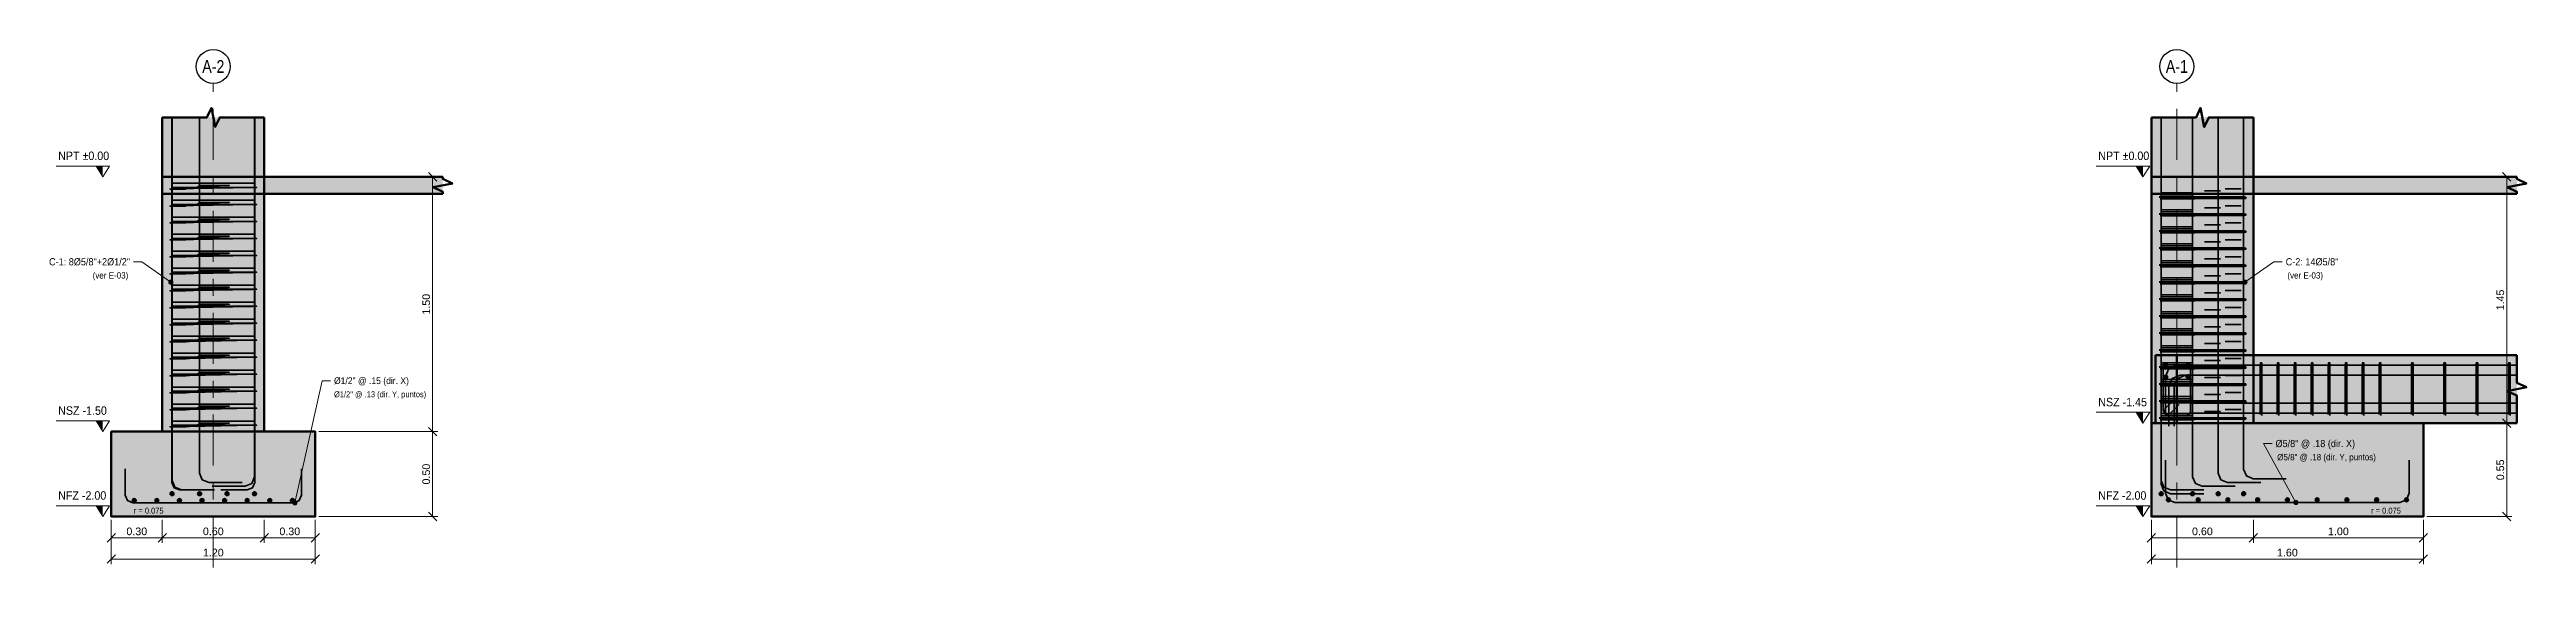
# Model space of a CAD drawing. Header units: metres. Extents: x -2 to 410, y -3 to 21.
# Drawn here: x 99.64 to 114.21, y 17.7 to 20.75 of the extents above; entities that cross this region are included whole.
import ezdxf
from ezdxf.enums import TextEntityAlignment as Align

# ---------------------------------------------------------------- set-up
doc = ezdxf.new("R2010")
doc.units = ezdxf.units.M
doc.linetypes.add('EJE25', pattern=[0.4375, 0.3, -0.05, 0.0375, -0.05])
for name, color, linetype, lineweight in [('E-ACERO', 1, 'Continuous', 35), ('E-ACERO-TXT', 7, 'Continuous', 18), ('E-CORTE', 7, 'Continuous', 50), ('E-CORTE-ACH', 254, 'Continuous', 0), ('E-COTA', 7, 'Continuous', 13), ('E-EJES', 1, 'Continuous', 18), ('E-EJES-ID', 7, 'Continuous', 25), ('E-NIVEL', 7, 'Continuous', 18)]:
    doc.layers.add(name, color=color, linetype=linetype, lineweight=lineweight)
doc.styles.add('ARIAL', font='arial.ttf')
doc.dimstyles.new('COTA25', dxfattribs={"dimtxt": 0.045, "dimasz": 0.03, "dimexe": 0.03, "dimexo": 0.02, "dimgap": 0.015, "dimtad": 1, "dimzin": 0, "dimdsep": 46, "dimtxsty": 'ARIAL', "dimtsz": 0.025, "dimcen": 2.5, "dimclrd": 7, "dimclre": 7, "dimclrt": 7, "dimazin": 3, "dimtfac": 1, "dimtmove": 2, "dimatfit": 3, "dimlwd": 13, "dimlwe": 13})

msp = doc.modelspace()

# ---------------------------------------------------------------- texts
at = {"layer": 'E-ACERO-TXT', "style": 'ARIAL', "width": 0.9}
for s, height, p in [('C-1: 8Ø5/8"+2Ø1/2"', 0.0425, (100.11, 19.5)), ('(ver E-03)', 0.0375, (100.1, 19.42))]:
    msp.add_text(s, height=height, dxfattribs=at).set_placement(p, align=Align.MIDDLE_RIGHT)
for s, height, p in [('C-2: 14Ø5/8"', 0.0425, (112.79, 19.5)), ('(ver E-03)', 0.0375, (112.8, 19.42)), ('Ø1/2" @ .15 (dir. X)', 0.04, (101.31, 18.8)), ('Ø1/2" @ .13 (dir. Y, puntos)', 0.035, (101.31, 18.72)), ('Ø5/8" @ .18 (dir. X)', 0.0425, (112.73, 18.43)), ('Ø5/8" @ .18 (dir. Y, puntos)', 0.0375, (112.74, 18.35))]:
    msp.add_text(s, height=height, dxfattribs=at).set_placement(p, align=Align.MIDDLE_LEFT)
for p in [(100.22, 18.035), (113.38, 18.035)]:
    msp.add_text('r = 0.075', height=0.035, dxfattribs=at).set_placement(p, align=Align.MIDDLE_CENTER)
at = {"layer": 'E-EJES-ID', "style": 'ARIAL', "width": 0.8}
for s, p in [('A-2', (100.6, 20.65)), ('A-1', (112.15, 20.65))]:
    msp.add_text(s, height=0.075, dxfattribs=at).set_placement(p, align=Align.MIDDLE_CENTER)
at = {"layer": 'E-NIVEL', "style": 'ARIAL', "width": 0.9}
for s, p in [('NPT ±0.00', (99.6875, 20.084)), ('NPT ±0.00', (111.6875, 20.084)), ('NSZ -1.50', (99.6875, 18.584)), ('NSZ -1.45', (111.6875, 18.634)), ('NFZ -2.00', (99.6875, 18.084)), ('NFZ -2.00', (111.6875, 18.084))]:
    msp.add_text(s, height=0.05, dxfattribs=at).set_placement(p, align=Align.BOTTOM_LEFT)

# ---------------------------------------------------------------- dimensions: what is measured, and where the dimension line sits
at = {"layer": 'E-COTA'}
for base, p1, p2 in [((101.89, 18.5), (101.2, 18.5), (101.2, 20)), ((114.09, 18.55), (113.6, 18.55), (113.6, 20)), ((101.89, 18), (101.2, 18), (101.2, 18.5)), ((114.09, 18), (113.6, 18), (113.6, 18.55))]:
    msp.add_linear_dim(base=base, p1=p1, p2=p2, angle=90, dimstyle='COTA25', override={"dimdec": 2}, dxfattribs=at).render()
for base, p1, p2 in [((100, 17.875), (100, 18), (100.3, 18)), ((100, 17.75), (100, 18), (101.2, 18)), ((100.3, 17.875), (100.3, 18), (100.9, 18)), ((100.9, 17.875), (100.9, 18), (101.2, 18)), ((112, 17.875), (112, 18), (112.6, 18)), ((112, 17.75), (112, 18), (113.6, 18)), ((112.6, 17.875), (112.6, 18), (113.6, 18))]:
    msp.add_linear_dim(base=base, p1=p1, p2=p2, dimstyle='COTA25', override={"dimdec": 2}, dxfattribs=at).render()

# ---------------------------------------------------------------- hatches: boundary and pattern name
at = {"layer": 'E-ACERO'}
h = msp.add_hatch(color=256, dxfattribs=at)
edge = h.paths.add_edge_path()
edge.add_arc((112.084, 18.8909), 0.0113, 0, 360)
h = msp.add_hatch(color=256, dxfattribs=at)
edge = h.paths.add_edge_path()
edge.add_arc((112.084, 18.8202), 0.0113, 0, 360)
h = msp.add_hatch(color=256, dxfattribs=at)
edge = h.paths.add_edge_path()
edge.add_arc((112.2159, 18.8909), 0.0113, 0, 360)
h = msp.add_hatch(color=256, dxfattribs=at)
edge = h.paths.add_edge_path()
edge.add_arc((112.2159, 18.8235), 0.0113, 0, 360)
h = msp.add_hatch(color=256, dxfattribs=at)
edge = h.paths.add_edge_path()
edge.add_arc((100.135, 18.0941), 0.0113, 0, 360)
h = msp.add_hatch(color=256, dxfattribs=at)
edge = h.paths.add_edge_path()
edge.add_arc((100.2679, 18.0941), 0.0113, 0, 360)
h = msp.add_hatch(color=256, dxfattribs=at)
edge = h.paths.add_edge_path()
edge.add_arc((100.3575, 18.1345), 0.0113, 0, 360)
h = msp.add_hatch(color=256, dxfattribs=at)
edge = h.paths.add_edge_path()
edge.add_arc((100.4007, 18.0941), 0.0113, 0, 360)
h = msp.add_hatch(color=256, dxfattribs=at)
edge = h.paths.add_edge_path()
edge.add_arc((100.5192, 18.1345), 0.0113, 0, 360)
h = msp.add_hatch(color=256, dxfattribs=at)
edge = h.paths.add_edge_path()
edge.add_arc((100.5336, 18.0941), 0.0113, 0, 360)
h = msp.add_hatch(color=256, dxfattribs=at)
edge = h.paths.add_edge_path()
edge.add_arc((100.6664, 18.0941), 0.0113, 0, 360)
h = msp.add_hatch(color=256, dxfattribs=at)
edge = h.paths.add_edge_path()
edge.add_arc((100.6808, 18.1345), 0.0113, 0, 360)
h = msp.add_hatch(color=256, dxfattribs=at)
edge = h.paths.add_edge_path()
edge.add_arc((100.7993, 18.0941), 0.0113, 0, 360)
h = msp.add_hatch(color=256, dxfattribs=at)
edge = h.paths.add_edge_path()
edge.add_arc((100.8425, 18.1345), 0.0113, 0, 360)
h = msp.add_hatch(color=256, dxfattribs=at)
edge = h.paths.add_edge_path()
edge.add_arc((100.9321, 18.0941), 0.0113, 0, 360)
h = msp.add_hatch(color=256, dxfattribs=at)
edge = h.paths.add_edge_path()
edge.add_arc((101.065, 18.0941), 0.0113, 0, 360)
h = msp.add_hatch(color=256, dxfattribs=at)
edge = h.paths.add_edge_path()
edge.add_arc((112.0575, 18.1345), 0.0113, 0, 360)
h = msp.add_hatch(color=256, dxfattribs=at)
edge = h.paths.add_edge_path()
edge.add_arc((112.0998, 18.0988), 0.0113, 0, 360)
h = msp.add_hatch(color=256, dxfattribs=at)
edge = h.paths.add_edge_path()
edge.add_arc((112.2425, 18.1345), 0.0113, 0, 360)
h = msp.add_hatch(color=256, dxfattribs=at)
edge = h.paths.add_edge_path()
edge.add_arc((112.2749, 18.0988), 0.0113, 0, 360)
h = msp.add_hatch(color=256, dxfattribs=at)
edge = h.paths.add_edge_path()
edge.add_arc((112.393, 18.1345), 0.0113, 0, 360)
h = msp.add_hatch(color=256, dxfattribs=at)
edge = h.paths.add_edge_path()
edge.add_arc((112.4499, 18.0988), 0.0113, 0, 360)
h = msp.add_hatch(color=256, dxfattribs=at)
edge = h.paths.add_edge_path()
edge.add_arc((112.5425, 18.1345), 0.0113, 0, 360)
h = msp.add_hatch(color=256, dxfattribs=at)
edge = h.paths.add_edge_path()
edge.add_arc((112.625, 18.0988), 0.0113, 0, 360)
h = msp.add_hatch(color=256, dxfattribs=at)
edge = h.paths.add_edge_path()
edge.add_arc((112.8, 18.0988), 0.0113, 0, 360)
h = msp.add_hatch(color=256, dxfattribs=at)
edge = h.paths.add_edge_path()
edge.add_arc((112.975, 18.0988), 0.0113, 0, 360)
h = msp.add_hatch(color=256, dxfattribs=at)
edge = h.paths.add_edge_path()
edge.add_arc((113.1501, 18.0988), 0.0113, 0, 360)
h = msp.add_hatch(color=256, dxfattribs=at)
edge = h.paths.add_edge_path()
edge.add_arc((113.3251, 18.0988), 0.0113, 0, 360)
h = msp.add_hatch(color=256, dxfattribs=at)
edge = h.paths.add_edge_path()
edge.add_arc((113.5002, 18.0988), 0.0113, 0, 360)
at = {"layer": 'E-ACERO-TXT'}
h = msp.add_hatch(color=256, dxfattribs=at)
edge = h.paths.add_edge_path()
edge.add_arc((100.35, 19.38), 0.0125, 0, 360)
h = msp.add_hatch(color=256, dxfattribs=at)
edge = h.paths.add_edge_path()
edge.add_arc((112.55, 19.38), 0.0125, 0, 360)
h = msp.add_hatch(color=256, dxfattribs=at)
edge = h.paths.add_edge_path()
edge.add_arc((101.08, 18.0813), 0.0125, 0, 360)
h = msp.add_hatch(color=256, dxfattribs=at)
edge = h.paths.add_edge_path()
edge.add_arc((112.85, 18.0829), 0.0125, 0, 360)
at = {"layer": 'E-CORTE-ACH'}
for points in [[(100.3, 20.35), (100.9, 20.35), (100.9, 20), (100.7359, 20), (100.436, 20), (100.3, 20)], [(112.6, 20), (112.45, 20), (112.15, 20), (112, 20), (112, 20.35), (112.6, 20.35)], [(100.3, 19.9), (100.3, 19.906), (100.3, 20), (101.95, 20), (101.95, 19.9)], [(100.3, 19.2502), (100.3, 20), (100.6001, 20), (100.9, 20), (100.9, 19.2498), (100.9, 18.5), (100.6001, 18.5), (100.3, 18.5)], [(112.6, 18.55), (112.45, 18.55), (112.15, 18.55), (112, 18.55), (112, 19.6375), (112, 20), (112.15, 20), (112.45, 20), (112.6, 20), (112.6, 19.275)], [(112.1202, 19.9), (112, 19.9), (112, 19.9981), (112, 20), (112.1202, 20), (114.15, 20), (114.15, 19.9)], [(112.025, 18.95), (112.15, 18.95), (112.15, 18.55), (112.025, 18.55)], [(112.15, 18.55), (112.15, 18.75), (112.15, 18.95), (113.6, 18.95), (114.15, 18.95), (114.15, 18.55), (113.6, 18.55)], [(112, 18.4984), (112, 18.55), (113.45, 18.55), (113.6, 18.55), (113.6, 18.0516), (113.6, 18), (113.45, 18), (112, 18)], [(100, 18.25), (100, 18.5), (100.6, 18.5), (101.2, 18.5), (101.2, 18.25), (101.2, 18), (100.6, 18), (100, 18)]]:
    msp.add_hatch(color=256, dxfattribs=at).paths.add_polyline_path(points)
at = {"layer": 'E-NIVEL'}
for points in [[(99.95, 20), (99.91, 20.064), (99.95, 20.064)], [(111.95, 20), (111.91, 20.064), (111.95, 20.064)], [(99.95, 18.5), (99.91, 18.564), (99.95, 18.564)], [(111.95, 18.55), (111.91, 18.614), (111.95, 18.614)], [(99.95, 18), (99.91, 18.064), (99.95, 18.064)], [(111.95, 18), (111.91, 18.064), (111.95, 18.064)]]:
    msp.add_hatch(color=7, dxfattribs=at).paths.add_polyline_path(points)

# ---------------------------------------------------------------- linework, layer by layer
at = {"layer": 'E-ACERO'}
for points in [[(100.5559, 18.1565), (100.4003, 18.1565), (100.3689, 18.1695), (100.3559, 18.201), (100.3559, 20.35)], [(100.6075, 18.1565), (100.413, 18.1565), (100.3737, 18.1728), (100.3575, 18.2121), (100.3575, 20.35)], [(100.7692, 18.2005), (100.5747, 18.2005), (100.5354, 18.2168), (100.5192, 18.2561), (100.5192, 20.35)], [(100.5925, 18.1785), (100.787, 18.1785), (100.8263, 18.1948), (100.8425, 18.2341), (100.8425, 20.35)], [(100.6441, 18.1565), (100.7997, 18.1565), (100.8311, 18.1695), (100.8441, 18.201), (100.8441, 20.35)], [(112.3075, 18.1565), (112.113, 18.1565), (112.0737, 18.1728), (112.0575, 18.2121), (112.0575, 20.35)], [(112.3075, 18.1345), (112.113, 18.1345), (112.0737, 18.1508), (112.0575, 18.1901), (112.0575, 20.35)], [(112.3075, 18.1345), (112.113, 18.1345), (112.0737, 18.1508), (112.0575, 18.1901), (112.0575, 20.35)], [(112.4925, 18.1785), (112.2981, 18.1785), (112.2588, 18.1948), (112.2425, 18.2341), (112.2425, 20.35)], [(112.643, 18.2005), (112.4486, 18.2005), (112.4093, 18.2168), (112.393, 18.2561), (112.393, 20.35)], [(112.7925, 18.2225), (112.5981, 18.2225), (112.5588, 18.2388), (112.5425, 18.2781), (112.5425, 20.35)], [(100.3676, 19.962), (100.3625, 19.962)], [(100.3845, 19.962), (100.3676, 19.962)], [(100.4215, 19.962), (100.3845, 19.962)], [(100.4215, 19.962), (100.7785, 19.962)], [(100.7785, 19.962), (100.8156, 19.962)], [(100.8156, 19.962), (100.8324, 19.962)], [(100.8324, 19.962), (100.8375, 19.962)], [(100.4104, 19.938), (100.8314, 19.938), (100.8483, 19.938), (100.8552, 19.938), (100.8483, 19.9379), (100.8314, 19.9376), (100.3686, 19.9289), (100.3517, 19.9286), (100.3448, 19.9285), (100.3595, 19.9285), (100.3854, 19.9285), (100.4393, 19.9285)], [(100.4104, 19.838), (100.8314, 19.838), (100.8483, 19.838), (100.8552, 19.838), (100.8483, 19.8379), (100.8314, 19.8376), (100.3686, 19.8289), (100.3517, 19.8286), (100.3448, 19.8285), (100.3595, 19.8285), (100.3854, 19.8285), (100.4393, 19.8285)], [(100.3565, 19.938), (100.3513, 19.938)], [(100.3565, 19.838), (100.3513, 19.838)], [(100.3733, 19.938), (100.3565, 19.938)], [(100.3733, 19.838), (100.3565, 19.838)], [(100.3676, 19.862), (100.3625, 19.862)], [(100.3845, 19.862), (100.3676, 19.862)], [(100.4104, 19.938), (100.3733, 19.938)], [(100.4104, 19.838), (100.3733, 19.838)], [(100.4215, 19.862), (100.3845, 19.862)], [(100.4215, 19.862), (100.7785, 19.862)], [(100.5721, 19.95), (100.6697, 19.95), (100.6866, 19.95), (100.6935, 19.95), (100.6866, 19.9496), (100.6698, 19.9488), (100.5302, 19.9417), (100.5134, 19.9408), (100.5065, 19.9405), (100.5212, 19.9405), (100.5471, 19.9405), (100.601, 19.9405)], [(100.5721, 19.85), (100.6697, 19.85), (100.6866, 19.85), (100.6935, 19.85), (100.6866, 19.8496), (100.6698, 19.8488), (100.5302, 19.8417), (100.5134, 19.8408), (100.5065, 19.8405), (100.5212, 19.8405), (100.5471, 19.8405), (100.601, 19.8405)], [(100.5182, 19.95), (100.513, 19.95)], [(100.5182, 19.85), (100.513, 19.85)], [(100.535, 19.95), (100.5182, 19.95)], [(100.535, 19.85), (100.5182, 19.85)], [(100.5721, 19.95), (100.535, 19.95)], [(100.5721, 19.85), (100.535, 19.85)], [(100.7785, 19.862), (100.8156, 19.862)], [(100.8156, 19.862), (100.8324, 19.862)], [(100.8324, 19.862), (100.8375, 19.862)], [(112.0517, 19.882), (112.0448, 19.882)], [(112.0517, 19.8798), (112.0448, 19.8798)], [(112.0565, 19.8725), (112.0513, 19.8725)], [(112.0565, 19.8702), (112.0513, 19.8702)], [(112.0595, 19.882), (112.0517, 19.882)], [(112.0595, 19.8798), (112.0517, 19.8798)], [(112.0733, 19.8725), (112.0565, 19.8725)], [(112.0733, 19.8702), (112.0565, 19.8702)], [(112.0686, 19.882), (112.0595, 19.882)], [(112.0686, 19.8798), (112.0595, 19.8798)], [(112.0692, 19.906), (112.064, 19.906)], [(112.0692, 19.894), (112.064, 19.894)], [(112.0854, 19.882), (112.0686, 19.882)], [(112.0854, 19.8798), (112.0686, 19.8798)], [(112.086, 19.906), (112.0692, 19.906)], [(112.086, 19.894), (112.0692, 19.894)], [(112.1104, 19.8725), (112.0733, 19.8725)], [(112.1104, 19.8702), (112.0733, 19.8702)], [(112.1393, 19.882), (112.0854, 19.882)], [(112.1393, 19.8798), (112.0854, 19.8798)], [(112.1231, 19.906), (112.086, 19.906)], [(112.1231, 19.894), (112.086, 19.894)], [(112.1393, 19.882), (112.5314, 19.882), (112.5483, 19.8817), (112.5552, 19.8809), (112.5552, 19.8736), (112.5483, 19.8728), (112.5314, 19.8725), (112.1104, 19.8725)], [(112.1393, 19.8798), (112.2314, 19.8798), (112.2483, 19.8796), (112.2552, 19.8793), (112.2552, 19.8707), (112.2483, 19.8704), (112.2314, 19.8702), (112.1104, 19.8702)], [(112.1231, 19.906), (112.1769, 19.906)], [(112.1231, 19.894), (112.1769, 19.894)], [(112.1769, 19.906), (112.214, 19.906)], [(112.1769, 19.894), (112.214, 19.894)], [(112.214, 19.906), (112.2308, 19.906)], [(112.214, 19.894), (112.2308, 19.894)], [(112.2308, 19.906), (112.236, 19.906)], [(112.2308, 19.894), (112.236, 19.894)], [(112.3122, 19.918), (112.366, 19.918)], [(112.3122, 19.818), (112.366, 19.818)], [(112.366, 19.918), (112.392, 19.918)], [(112.366, 19.818), (112.392, 19.818)], [(112.392, 19.918), (112.4067, 19.918)], [(112.392, 19.818), (112.4067, 19.818)], [(112.4343, 19.93), (112.4882, 19.93)], [(112.4343, 19.83), (112.4882, 19.83)], [(112.4882, 19.93), (112.5141, 19.93)], [(112.4882, 19.83), (112.5141, 19.83)], [(112.5141, 19.93), (112.5288, 19.93)], [(112.5141, 19.83), (112.5288, 19.83)], [(100.4104, 19.738), (100.8314, 19.738), (100.8483, 19.738), (100.8552, 19.738), (100.8483, 19.7379), (100.8314, 19.7376), (100.3686, 19.7289), (100.3517, 19.7286), (100.3448, 19.7285), (100.3595, 19.7285), (100.3854, 19.7285), (100.4393, 19.7285)], [(100.3565, 19.738), (100.3513, 19.738)], [(100.3733, 19.738), (100.3565, 19.738)], [(100.3676, 19.762), (100.3625, 19.762)], [(100.3845, 19.762), (100.3676, 19.762)], [(100.4104, 19.738), (100.3733, 19.738)], [(100.4215, 19.762), (100.3845, 19.762)], [(100.4215, 19.762), (100.7785, 19.762)], [(100.5721, 19.75), (100.6697, 19.75), (100.6866, 19.75), (100.6935, 19.75), (100.6866, 19.7496), (100.6698, 19.7488), (100.5302, 19.7417), (100.5134, 19.7408), (100.5065, 19.7405), (100.5212, 19.7405), (100.5471, 19.7405), (100.601, 19.7405)], [(100.5182, 19.75), (100.513, 19.75)], [(100.535, 19.75), (100.5182, 19.75)], [(100.5721, 19.75), (100.535, 19.75)], [(100.7785, 19.762), (100.8156, 19.762)], [(100.8156, 19.762), (100.8324, 19.762)], [(100.8324, 19.762), (100.8375, 19.762)], [(112.0517, 19.782), (112.0448, 19.782)], [(112.0517, 19.7798), (112.0448, 19.7798)], [(112.0517, 19.682), (112.0448, 19.682)], [(112.0517, 19.6798), (112.0448, 19.6798)], [(112.0565, 19.7725), (112.0513, 19.7725)], [(112.0565, 19.7702), (112.0513, 19.7702)], [(112.0565, 19.6725), (112.0513, 19.6725)], [(112.0565, 19.6702), (112.0513, 19.6702)], [(112.0595, 19.782), (112.0517, 19.782)], [(112.0595, 19.7798), (112.0517, 19.7798)], [(112.0595, 19.682), (112.0517, 19.682)], [(112.0595, 19.6798), (112.0517, 19.6798)], [(112.0733, 19.7725), (112.0565, 19.7725)], [(112.0733, 19.7702), (112.0565, 19.7702)], [(112.0733, 19.6725), (112.0565, 19.6725)], [(112.0733, 19.6702), (112.0565, 19.6702)], [(112.0686, 19.782), (112.0595, 19.782)], [(112.0686, 19.7798), (112.0595, 19.7798)], [(112.0686, 19.682), (112.0595, 19.682)], [(112.0686, 19.6798), (112.0595, 19.6798)], [(112.0692, 19.806), (112.064, 19.806)], [(112.0692, 19.794), (112.064, 19.794)], [(112.0692, 19.706), (112.064, 19.706)], [(112.0692, 19.694), (112.064, 19.694)], [(112.0854, 19.782), (112.0686, 19.782)], [(112.0854, 19.7798), (112.0686, 19.7798)], [(112.0854, 19.682), (112.0686, 19.682)], [(112.0854, 19.6798), (112.0686, 19.6798)], [(112.086, 19.806), (112.0692, 19.806)], [(112.086, 19.794), (112.0692, 19.794)], [(112.086, 19.706), (112.0692, 19.706)], [(112.086, 19.694), (112.0692, 19.694)], [(112.1104, 19.7725), (112.0733, 19.7725)], [(112.1104, 19.7702), (112.0733, 19.7702)], [(112.1104, 19.6725), (112.0733, 19.6725)], [(112.1104, 19.6702), (112.0733, 19.6702)], [(112.1393, 19.782), (112.0854, 19.782)], [(112.1393, 19.7798), (112.0854, 19.7798)], [(112.1393, 19.682), (112.0854, 19.682)], [(112.1393, 19.6798), (112.0854, 19.6798)], [(112.1231, 19.806), (112.086, 19.806)], [(112.1231, 19.794), (112.086, 19.794)], [(112.1231, 19.706), (112.086, 19.706)], [(112.1231, 19.694), (112.086, 19.694)], [(112.1393, 19.782), (112.5314, 19.782), (112.5483, 19.7817), (112.5552, 19.7809), (112.5552, 19.7736), (112.5483, 19.7728), (112.5314, 19.7725), (112.1104, 19.7725)], [(112.1393, 19.7798), (112.2314, 19.7798), (112.2483, 19.7796), (112.2552, 19.7793), (112.2552, 19.7707), (112.2483, 19.7704), (112.2314, 19.7702), (112.1104, 19.7702)], [(112.1393, 19.682), (112.5314, 19.682), (112.5483, 19.6817), (112.5552, 19.6809), (112.5552, 19.6736), (112.5483, 19.6728), (112.5314, 19.6725), (112.1104, 19.6725)], [(112.1393, 19.6798), (112.2314, 19.6798), (112.2483, 19.6796), (112.2552, 19.6793), (112.2552, 19.6707), (112.2483, 19.6704), (112.2314, 19.6702), (112.1104, 19.6702)], [(112.1231, 19.806), (112.1769, 19.806)], [(112.1231, 19.794), (112.1769, 19.794)], [(112.1231, 19.706), (112.1769, 19.706)], [(112.1231, 19.694), (112.1769, 19.694)], [(112.1769, 19.806), (112.214, 19.806)], [(112.1769, 19.794), (112.214, 19.794)], [(112.1769, 19.706), (112.214, 19.706)], [(112.1769, 19.694), (112.214, 19.694)], [(112.214, 19.806), (112.2308, 19.806)], [(112.214, 19.794), (112.2308, 19.794)], [(112.214, 19.706), (112.2308, 19.706)], [(112.214, 19.694), (112.2308, 19.694)], [(112.2308, 19.806), (112.236, 19.806)], [(112.2308, 19.794), (112.236, 19.794)], [(112.2308, 19.706), (112.236, 19.706)], [(112.2308, 19.694), (112.236, 19.694)], [(112.3122, 19.718), (112.366, 19.718)], [(112.366, 19.718), (112.392, 19.718)], [(112.392, 19.718), (112.4067, 19.718)], [(112.4343, 19.73), (112.4882, 19.73)], [(112.4882, 19.73), (112.5141, 19.73)], [(112.5141, 19.73), (112.5288, 19.73)], [(100.4104, 19.638), (100.8314, 19.638), (100.8483, 19.638), (100.8552, 19.638), (100.8483, 19.6379), (100.8314, 19.6376), (100.3686, 19.6289), (100.3517, 19.6286), (100.3448, 19.6285), (100.3595, 19.6285), (100.3854, 19.6285), (100.4393, 19.6285)], [(100.4104, 19.538), (100.8314, 19.538), (100.8483, 19.538), (100.8552, 19.538), (100.8483, 19.5379), (100.8314, 19.5376), (100.3686, 19.5289), (100.3517, 19.5286), (100.3448, 19.5285), (100.3595, 19.5285), (100.3854, 19.5285), (100.4393, 19.5285)], [(100.3565, 19.638), (100.3513, 19.638)], [(100.3565, 19.538), (100.3513, 19.538)], [(100.3733, 19.638), (100.3565, 19.638)], [(100.3733, 19.538), (100.3565, 19.538)], [(100.3676, 19.662), (100.3625, 19.662)], [(100.3676, 19.562), (100.3625, 19.562)], [(100.3845, 19.662), (100.3676, 19.662)], [(100.3845, 19.562), (100.3676, 19.562)], [(100.4104, 19.638), (100.3733, 19.638)], [(100.4104, 19.538), (100.3733, 19.538)], [(100.4215, 19.662), (100.3845, 19.662)], [(100.4215, 19.562), (100.3845, 19.562)], [(100.4215, 19.662), (100.7785, 19.662)], [(100.4215, 19.562), (100.7785, 19.562)], [(100.5721, 19.65), (100.6697, 19.65), (100.6866, 19.65), (100.6935, 19.65), (100.6866, 19.6496), (100.6698, 19.6488), (100.5302, 19.6417), (100.5134, 19.6408), (100.5065, 19.6405), (100.5212, 19.6405), (100.5471, 19.6405), (100.601, 19.6405)], [(100.5721, 19.55), (100.6697, 19.55), (100.6866, 19.55), (100.6935, 19.55), (100.6866, 19.5496), (100.6698, 19.5488), (100.5302, 19.5417), (100.5134, 19.5408), (100.5065, 19.5405), (100.5212, 19.5405), (100.5471, 19.5405), (100.601, 19.5405)], [(100.5182, 19.65), (100.513, 19.65)], [(100.5182, 19.55), (100.513, 19.55)], [(100.535, 19.65), (100.5182, 19.65)], [(100.535, 19.55), (100.5182, 19.55)], [(100.5721, 19.65), (100.535, 19.65)], [(100.5721, 19.55), (100.535, 19.55)], [(100.7785, 19.662), (100.8156, 19.662)], [(100.7785, 19.562), (100.8156, 19.562)], [(100.8156, 19.662), (100.8324, 19.662)], [(100.8156, 19.562), (100.8324, 19.562)], [(100.8324, 19.662), (100.8375, 19.662)], [(100.8324, 19.562), (100.8375, 19.562)], [(112.0517, 19.582), (112.0448, 19.582)], [(112.0517, 19.5798), (112.0448, 19.5798)], [(112.0565, 19.5725), (112.0513, 19.5725)], [(112.0565, 19.5702), (112.0513, 19.5702)], [(112.0595, 19.582), (112.0517, 19.582)], [(112.0595, 19.5798), (112.0517, 19.5798)], [(112.0733, 19.5725), (112.0565, 19.5725)], [(112.0733, 19.5702), (112.0565, 19.5702)], [(112.0686, 19.582), (112.0595, 19.582)], [(112.0686, 19.5798), (112.0595, 19.5798)], [(112.0692, 19.606), (112.064, 19.606)], [(112.0692, 19.594), (112.064, 19.594)], [(112.0854, 19.582), (112.0686, 19.582)], [(112.0854, 19.5798), (112.0686, 19.5798)], [(112.086, 19.606), (112.0692, 19.606)], [(112.086, 19.594), (112.0692, 19.594)], [(112.1104, 19.5725), (112.0733, 19.5725)], [(112.1104, 19.5702), (112.0733, 19.5702)], [(112.1393, 19.582), (112.0854, 19.582)], [(112.1393, 19.5798), (112.0854, 19.5798)], [(112.1231, 19.606), (112.086, 19.606)], [(112.1231, 19.594), (112.086, 19.594)], [(112.1393, 19.582), (112.5314, 19.582), (112.5483, 19.5817), (112.5552, 19.5809), (112.5552, 19.5736), (112.5483, 19.5728), (112.5314, 19.5725), (112.1104, 19.5725)], [(112.1393, 19.5798), (112.2314, 19.5798), (112.2483, 19.5796), (112.2552, 19.5793), (112.2552, 19.5707), (112.2483, 19.5704), (112.2314, 19.5702), (112.1104, 19.5702)], [(112.1231, 19.606), (112.1769, 19.606)], [(112.1231, 19.594), (112.1769, 19.594)], [(112.1769, 19.606), (112.214, 19.606)], [(112.1769, 19.594), (112.214, 19.594)], [(112.214, 19.606), (112.2308, 19.606)], [(112.214, 19.594), (112.2308, 19.594)], [(112.2308, 19.606), (112.236, 19.606)], [(112.2308, 19.594), (112.236, 19.594)], [(112.3122, 19.618), (112.366, 19.618)], [(112.366, 19.618), (112.392, 19.618)], [(112.392, 19.618), (112.4067, 19.618)], [(112.4343, 19.63), (112.4882, 19.63)], [(112.4343, 19.53), (112.4882, 19.53)], [(112.4882, 19.63), (112.5141, 19.63)], [(112.4882, 19.53), (112.5141, 19.53)], [(112.5141, 19.63), (112.5288, 19.63)], [(112.5141, 19.53), (112.5288, 19.53)], [(100.4104, 19.438), (100.8314, 19.438), (100.8483, 19.438), (100.8552, 19.438), (100.8483, 19.4379), (100.8314, 19.4376), (100.3686, 19.4289), (100.3517, 19.4286), (100.3448, 19.4285), (100.3595, 19.4285), (100.3854, 19.4285), (100.4393, 19.4285)], [(100.3565, 19.438), (100.3513, 19.438)], [(100.3733, 19.438), (100.3565, 19.438)], [(100.3676, 19.462), (100.3625, 19.462)], [(100.3845, 19.462), (100.3676, 19.462)], [(100.4104, 19.438), (100.3733, 19.438)], [(100.4215, 19.462), (100.3845, 19.462)], [(100.4215, 19.462), (100.7785, 19.462)], [(100.5721, 19.45), (100.6697, 19.45), (100.6866, 19.45), (100.6935, 19.45), (100.6866, 19.4496), (100.6698, 19.4488), (100.5302, 19.4417), (100.5134, 19.4408), (100.5065, 19.4405), (100.5212, 19.4405), (100.5471, 19.4405), (100.601, 19.4405)], [(100.5182, 19.45), (100.513, 19.45)], [(100.535, 19.45), (100.5182, 19.45)], [(100.5721, 19.45), (100.535, 19.45)], [(100.7785, 19.462), (100.8156, 19.462)], [(100.8156, 19.462), (100.8324, 19.462)], [(100.8324, 19.462), (100.8375, 19.462)], [(112.0517, 19.482), (112.0448, 19.482)], [(112.0517, 19.4798), (112.0448, 19.4798)], [(112.0517, 19.382), (112.0448, 19.382)], [(112.0517, 19.3798), (112.0448, 19.3798)], [(112.0565, 19.4725), (112.0513, 19.4725)], [(112.0565, 19.4702), (112.0513, 19.4702)], [(112.0595, 19.482), (112.0517, 19.482)], [(112.0595, 19.4798), (112.0517, 19.4798)], [(112.0595, 19.382), (112.0517, 19.382)], [(112.0595, 19.3798), (112.0517, 19.3798)], [(112.0733, 19.4725), (112.0565, 19.4725)], [(112.0733, 19.4702), (112.0565, 19.4702)], [(112.0686, 19.482), (112.0595, 19.482)], [(112.0686, 19.4798), (112.0595, 19.4798)], [(112.0686, 19.382), (112.0595, 19.382)], [(112.0686, 19.3798), (112.0595, 19.3798)], [(112.0692, 19.506), (112.064, 19.506)], [(112.0692, 19.494), (112.064, 19.494)], [(112.0692, 19.406), (112.064, 19.406)], [(112.0692, 19.394), (112.064, 19.394)], [(112.0854, 19.482), (112.0686, 19.482)], [(112.0854, 19.4798), (112.0686, 19.4798)], [(112.0854, 19.382), (112.0686, 19.382)], [(112.0854, 19.3798), (112.0686, 19.3798)], [(112.086, 19.506), (112.0692, 19.506)], [(112.086, 19.494), (112.0692, 19.494)], [(112.086, 19.406), (112.0692, 19.406)], [(112.086, 19.394), (112.0692, 19.394)], [(112.1104, 19.4725), (112.0733, 19.4725)], [(112.1104, 19.4702), (112.0733, 19.4702)], [(112.1393, 19.482), (112.0854, 19.482)], [(112.1393, 19.4798), (112.0854, 19.4798)], [(112.1393, 19.382), (112.0854, 19.382)], [(112.1393, 19.3798), (112.0854, 19.3798)], [(112.1231, 19.506), (112.086, 19.506)], [(112.1231, 19.494), (112.086, 19.494)], [(112.1231, 19.406), (112.086, 19.406)], [(112.1231, 19.394), (112.086, 19.394)], [(112.1393, 19.482), (112.5314, 19.482), (112.5483, 19.4817), (112.5552, 19.4809), (112.5552, 19.4736), (112.5483, 19.4728), (112.5314, 19.4725), (112.1104, 19.4725)], [(112.1393, 19.4798), (112.2314, 19.4798), (112.2483, 19.4796), (112.2552, 19.4793), (112.2552, 19.4707), (112.2483, 19.4704), (112.2314, 19.4702), (112.1104, 19.4702)], [(112.1393, 19.382), (112.5314, 19.382), (112.5483, 19.3817), (112.5552, 19.3809), (112.5552, 19.3736), (112.5483, 19.3728), (112.5314, 19.3725), (112.1104, 19.3725)], [(112.1393, 19.3798), (112.2314, 19.3798), (112.2483, 19.3796), (112.2552, 19.3793), (112.2552, 19.3707), (112.2483, 19.3704), (112.2314, 19.3702), (112.1104, 19.3702)], [(112.1231, 19.506), (112.1769, 19.506)], [(112.1231, 19.494), (112.1769, 19.494)], [(112.1231, 19.406), (112.1769, 19.406)], [(112.1231, 19.394), (112.1769, 19.394)], [(112.1769, 19.506), (112.214, 19.506)], [(112.1769, 19.494), (112.214, 19.494)], [(112.1769, 19.406), (112.214, 19.406)], [(112.1769, 19.394), (112.214, 19.394)], [(112.214, 19.506), (112.2308, 19.506)], [(112.214, 19.494), (112.2308, 19.494)], [(112.214, 19.406), (112.2308, 19.406)], [(112.214, 19.394), (112.2308, 19.394)], [(112.2308, 19.506), (112.236, 19.506)], [(112.2308, 19.494), (112.236, 19.494)], [(112.2308, 19.406), (112.236, 19.406)], [(112.2308, 19.394), (112.236, 19.394)], [(112.3122, 19.518), (112.366, 19.518)], [(112.3122, 19.418), (112.366, 19.418)], [(112.366, 19.518), (112.392, 19.518)], [(112.366, 19.418), (112.392, 19.418)], [(112.392, 19.518), (112.4067, 19.518)], [(112.392, 19.418), (112.4067, 19.418)], [(112.4343, 19.43), (112.4882, 19.43)], [(112.4882, 19.43), (112.5141, 19.43)], [(112.5141, 19.43), (112.5288, 19.43)], [(100.4104, 19.338), (100.8314, 19.338), (100.8483, 19.338), (100.8552, 19.338), (100.8483, 19.3379), (100.8314, 19.3376), (100.3686, 19.3289), (100.3517, 19.3286), (100.3448, 19.3285), (100.3595, 19.3285), (100.3854, 19.3285), (100.4393, 19.3285)], [(100.4104, 19.238), (100.8314, 19.238), (100.8483, 19.238), (100.8552, 19.238), (100.8483, 19.2379), (100.8314, 19.2376), (100.3686, 19.2289), (100.3517, 19.2286), (100.3448, 19.2285), (100.3595, 19.2285), (100.3854, 19.2285), (100.4393, 19.2285)], [(100.3565, 19.338), (100.3513, 19.338)], [(100.3565, 19.238), (100.3513, 19.238)], [(100.3733, 19.338), (100.3565, 19.338)], [(100.3733, 19.238), (100.3565, 19.238)], [(100.3676, 19.362), (100.3625, 19.362)], [(100.3676, 19.262), (100.3625, 19.262)], [(100.3845, 19.362), (100.3676, 19.362)], [(100.3845, 19.262), (100.3676, 19.262)], [(100.4104, 19.338), (100.3733, 19.338)], [(100.4104, 19.238), (100.3733, 19.238)], [(100.4215, 19.362), (100.3845, 19.362)], [(100.4215, 19.262), (100.3845, 19.262)], [(100.4215, 19.362), (100.7785, 19.362)], [(100.4215, 19.262), (100.7785, 19.262)], [(100.5721, 19.35), (100.6697, 19.35), (100.6866, 19.35), (100.6935, 19.35), (100.6866, 19.3496), (100.6698, 19.3488), (100.5302, 19.3417), (100.5134, 19.3408), (100.5065, 19.3405), (100.5212, 19.3405), (100.5471, 19.3405), (100.601, 19.3405)], [(100.5721, 19.25), (100.6697, 19.25), (100.6866, 19.25), (100.6935, 19.25), (100.6866, 19.2496), (100.6698, 19.2488), (100.5302, 19.2417), (100.5134, 19.2408), (100.5065, 19.2405), (100.5212, 19.2405), (100.5471, 19.2405), (100.601, 19.2405)], [(100.5182, 19.35), (100.513, 19.35)], [(100.5182, 19.25), (100.513, 19.25)], [(100.535, 19.35), (100.5182, 19.35)], [(100.535, 19.25), (100.5182, 19.25)], [(100.5721, 19.35), (100.535, 19.35)], [(100.5721, 19.25), (100.535, 19.25)], [(100.7785, 19.362), (100.8156, 19.362)], [(100.7785, 19.262), (100.8156, 19.262)], [(100.8156, 19.362), (100.8324, 19.362)], [(100.8156, 19.262), (100.8324, 19.262)], [(100.8324, 19.362), (100.8375, 19.362)], [(100.8324, 19.262), (100.8375, 19.262)], [(112.0517, 19.282), (112.0448, 19.282)], [(112.0517, 19.2798), (112.0448, 19.2798)], [(112.0565, 19.3725), (112.0513, 19.3725)], [(112.0565, 19.3702), (112.0513, 19.3702)], [(112.0565, 19.2725), (112.0513, 19.2725)], [(112.0565, 19.2702), (112.0513, 19.2702)], [(112.0595, 19.282), (112.0517, 19.282)], [(112.0595, 19.2798), (112.0517, 19.2798)], [(112.0733, 19.3725), (112.0565, 19.3725)], [(112.0733, 19.3702), (112.0565, 19.3702)], [(112.0733, 19.2725), (112.0565, 19.2725)], [(112.0733, 19.2702), (112.0565, 19.2702)], [(112.0686, 19.282), (112.0595, 19.282)], [(112.0686, 19.2798), (112.0595, 19.2798)], [(112.0692, 19.306), (112.064, 19.306)], [(112.0692, 19.294), (112.064, 19.294)], [(112.0854, 19.282), (112.0686, 19.282)], [(112.0854, 19.2798), (112.0686, 19.2798)], [(112.086, 19.306), (112.0692, 19.306)], [(112.086, 19.294), (112.0692, 19.294)], [(112.1104, 19.3725), (112.0733, 19.3725)], [(112.1104, 19.3702), (112.0733, 19.3702)], [(112.1104, 19.2725), (112.0733, 19.2725)], [(112.1104, 19.2702), (112.0733, 19.2702)], [(112.1393, 19.282), (112.0854, 19.282)], [(112.1393, 19.2798), (112.0854, 19.2798)], [(112.1231, 19.306), (112.086, 19.306)], [(112.1231, 19.294), (112.086, 19.294)], [(112.1393, 19.282), (112.5314, 19.282), (112.5483, 19.2817), (112.5552, 19.2809), (112.5552, 19.2736), (112.5483, 19.2728), (112.5314, 19.2725), (112.1104, 19.2725)], [(112.1393, 19.2798), (112.2314, 19.2798), (112.2483, 19.2796), (112.2552, 19.2793), (112.2552, 19.2707), (112.2483, 19.2704), (112.2314, 19.2702), (112.1104, 19.2702)], [(112.1231, 19.306), (112.1769, 19.306)], [(112.1231, 19.294), (112.1769, 19.294)], [(112.1769, 19.306), (112.214, 19.306)], [(112.1769, 19.294), (112.214, 19.294)], [(112.214, 19.306), (112.2308, 19.306)], [(112.214, 19.294), (112.2308, 19.294)], [(112.2308, 19.306), (112.236, 19.306)], [(112.2308, 19.294), (112.236, 19.294)], [(112.3122, 19.318), (112.366, 19.318)], [(112.366, 19.318), (112.392, 19.318)], [(112.392, 19.318), (112.4067, 19.318)], [(112.4343, 19.33), (112.4882, 19.33)], [(112.4882, 19.33), (112.5141, 19.33)], [(112.5141, 19.33), (112.5288, 19.33)], [(100.4104, 19.138), (100.8314, 19.138), (100.8483, 19.138), (100.8552, 19.138), (100.8483, 19.1379), (100.8314, 19.1376), (100.3686, 19.1289), (100.3517, 19.1286), (100.3448, 19.1285), (100.3595, 19.1285), (100.3854, 19.1285), (100.4393, 19.1285)], [(100.3565, 19.138), (100.3513, 19.138)], [(100.3733, 19.138), (100.3565, 19.138)], [(100.3676, 19.162), (100.3625, 19.162)], [(100.3845, 19.162), (100.3676, 19.162)], [(100.4104, 19.138), (100.3733, 19.138)], [(100.4215, 19.162), (100.3845, 19.162)], [(100.4215, 19.162), (100.7785, 19.162)], [(100.5721, 19.15), (100.6697, 19.15), (100.6866, 19.15), (100.6935, 19.15), (100.6866, 19.1496), (100.6698, 19.1488), (100.5302, 19.1417), (100.5134, 19.1408), (100.5065, 19.1405), (100.5212, 19.1405), (100.5471, 19.1405), (100.601, 19.1405)], [(100.5182, 19.15), (100.513, 19.15)], [(100.535, 19.15), (100.5182, 19.15)], [(100.5721, 19.15), (100.535, 19.15)], [(100.7785, 19.162), (100.8156, 19.162)], [(100.8156, 19.162), (100.8324, 19.162)], [(100.8324, 19.162), (100.8375, 19.162)], [(112.0517, 19.182), (112.0448, 19.182)], [(112.0517, 19.1798), (112.0448, 19.1798)], [(112.0565, 19.1725), (112.0513, 19.1725)], [(112.0565, 19.1702), (112.0513, 19.1702)], [(112.0595, 19.182), (112.0517, 19.182)], [(112.0595, 19.1798), (112.0517, 19.1798)], [(112.0733, 19.1725), (112.0565, 19.1725)], [(112.0733, 19.1702), (112.0565, 19.1702)], [(112.0686, 19.182), (112.0595, 19.182)], [(112.0686, 19.1798), (112.0595, 19.1798)], [(112.0692, 19.206), (112.064, 19.206)], [(112.0692, 19.194), (112.064, 19.194)], [(112.0692, 19.106), (112.064, 19.106)], [(112.0692, 19.094), (112.064, 19.094)], [(112.0854, 19.182), (112.0686, 19.182)], [(112.0854, 19.1798), (112.0686, 19.1798)], [(112.086, 19.206), (112.0692, 19.206)], [(112.086, 19.194), (112.0692, 19.194)], [(112.086, 19.106), (112.0692, 19.106)], [(112.086, 19.094), (112.0692, 19.094)], [(112.1104, 19.1725), (112.0733, 19.1725)], [(112.1104, 19.1702), (112.0733, 19.1702)], [(112.1393, 19.182), (112.0854, 19.182)], [(112.1393, 19.1798), (112.0854, 19.1798)], [(112.1231, 19.206), (112.086, 19.206)], [(112.1231, 19.194), (112.086, 19.194)], [(112.1231, 19.106), (112.086, 19.106)], [(112.1231, 19.094), (112.086, 19.094)], [(112.1393, 19.182), (112.5314, 19.182), (112.5483, 19.1817), (112.5552, 19.1809), (112.5552, 19.1736), (112.5483, 19.1728), (112.5314, 19.1725), (112.1104, 19.1725)], [(112.1393, 19.1798), (112.2314, 19.1798), (112.2483, 19.1796), (112.2552, 19.1793), (112.2552, 19.1707), (112.2483, 19.1704), (112.2314, 19.1702), (112.1104, 19.1702)], [(112.1231, 19.206), (112.1769, 19.206)], [(112.1231, 19.194), (112.1769, 19.194)], [(112.1231, 19.106), (112.1769, 19.106)], [(112.1231, 19.094), (112.1769, 19.094)], [(112.1769, 19.206), (112.214, 19.206)], [(112.1769, 19.194), (112.214, 19.194)], [(112.1769, 19.106), (112.214, 19.106)], [(112.1769, 19.094), (112.214, 19.094)], [(112.214, 19.206), (112.2308, 19.206)], [(112.214, 19.194), (112.2308, 19.194)], [(112.214, 19.106), (112.2308, 19.106)], [(112.214, 19.094), (112.2308, 19.094)], [(112.2308, 19.206), (112.236, 19.206)], [(112.2308, 19.194), (112.236, 19.194)], [(112.2308, 19.106), (112.236, 19.106)], [(112.2308, 19.094), (112.236, 19.094)], [(112.3122, 19.218), (112.366, 19.218)], [(112.3122, 19.118), (112.366, 19.118)], [(112.366, 19.218), (112.392, 19.218)], [(112.366, 19.118), (112.392, 19.118)], [(112.392, 19.218), (112.4067, 19.218)], [(112.392, 19.118), (112.4067, 19.118)], [(112.4343, 19.23), (112.4882, 19.23)], [(112.4343, 19.13), (112.4882, 19.13)], [(112.4882, 19.23), (112.5141, 19.23)], [(112.4882, 19.13), (112.5141, 19.13)], [(112.5141, 19.23), (112.5288, 19.23)], [(112.5141, 19.13), (112.5288, 19.13)], [(100.4104, 19.038), (100.8314, 19.038), (100.8483, 19.038), (100.8552, 19.038), (100.8483, 19.0379), (100.8314, 19.0376), (100.3686, 19.0289), (100.3517, 19.0286), (100.3448, 19.0285), (100.3595, 19.0285), (100.3854, 19.0285), (100.4393, 19.0285)], [(100.3565, 19.038), (100.3513, 19.038)], [(100.3733, 19.038), (100.3565, 19.038)], [(100.3676, 19.062), (100.3625, 19.062)], [(100.3676, 18.962), (100.3625, 18.962)], [(100.3845, 19.062), (100.3676, 19.062)], [(100.3845, 18.962), (100.3676, 18.962)], [(100.4104, 19.038), (100.3733, 19.038)], [(100.4215, 19.062), (100.3845, 19.062)], [(100.4215, 18.962), (100.3845, 18.962)], [(100.4215, 19.062), (100.7785, 19.062)], [(100.4215, 18.962), (100.7785, 18.962)], [(100.5721, 19.05), (100.6697, 19.05), (100.6866, 19.05), (100.6935, 19.05), (100.6866, 19.0496), (100.6698, 19.0488), (100.5302, 19.0417), (100.5134, 19.0408), (100.5065, 19.0405), (100.5212, 19.0405), (100.5471, 19.0405), (100.601, 19.0405)], [(100.5721, 18.95), (100.6697, 18.95), (100.6866, 18.95), (100.6935, 18.95), (100.6866, 18.9496), (100.6698, 18.9488), (100.5302, 18.9417), (100.5134, 18.9408), (100.5065, 18.9405), (100.5212, 18.9405), (100.5471, 18.9405), (100.601, 18.9405)], [(100.5182, 19.05), (100.513, 19.05)], [(100.5182, 18.95), (100.513, 18.95)], [(100.535, 19.05), (100.5182, 19.05)], [(100.535, 18.95), (100.5182, 18.95)], [(100.5721, 19.05), (100.535, 19.05)], [(100.5721, 18.95), (100.535, 18.95)], [(100.7785, 19.062), (100.8156, 19.062)], [(100.7785, 18.962), (100.8156, 18.962)], [(100.8156, 19.062), (100.8324, 19.062)], [(100.8156, 18.962), (100.8324, 18.962)], [(100.8324, 19.062), (100.8375, 19.062)], [(100.8324, 18.962), (100.8375, 18.962)], [(112.0517, 19.082), (112.0448, 19.082)], [(112.0517, 19.0798), (112.0448, 19.0798)], [(112.0517, 18.982), (112.0448, 18.982)], [(112.0517, 18.9798), (112.0448, 18.9798)], [(112.0565, 19.0725), (112.0513, 19.0725)], [(112.0565, 19.0702), (112.0513, 19.0702)], [(112.0565, 18.9725), (112.0513, 18.9725)], [(112.0565, 18.9702), (112.0513, 18.9702)], [(112.0595, 19.082), (112.0517, 19.082)], [(112.0595, 19.0798), (112.0517, 19.0798)], [(112.0595, 18.982), (112.0517, 18.982)], [(112.0595, 18.9798), (112.0517, 18.9798)], [(112.0733, 19.0725), (112.0565, 19.0725)], [(112.0733, 19.0702), (112.0565, 19.0702)], [(112.0733, 18.9725), (112.0565, 18.9725)], [(112.0733, 18.9702), (112.0565, 18.9702)], [(112.0686, 19.082), (112.0595, 19.082)], [(112.0686, 19.0798), (112.0595, 19.0798)], [(112.0686, 18.982), (112.0595, 18.982)], [(112.0686, 18.9798), (112.0595, 18.9798)], [(112.0692, 19.006), (112.064, 19.006)], [(112.0692, 18.994), (112.064, 18.994)], [(112.0854, 19.082), (112.0686, 19.082)], [(112.0854, 19.0798), (112.0686, 19.0798)], [(112.0854, 18.982), (112.0686, 18.982)], [(112.0854, 18.9798), (112.0686, 18.9798)], [(112.086, 19.006), (112.0692, 19.006)], [(112.086, 18.994), (112.0692, 18.994)], [(112.1104, 19.0725), (112.0733, 19.0725)], [(112.1104, 19.0702), (112.0733, 19.0702)], [(112.1104, 18.9725), (112.0733, 18.9725)], [(112.1104, 18.9702), (112.0733, 18.9702)], [(112.1393, 19.082), (112.0854, 19.082)], [(112.1393, 19.0798), (112.0854, 19.0798)], [(112.1393, 18.982), (112.0854, 18.982)], [(112.1393, 18.9798), (112.0854, 18.9798)], [(112.1231, 19.006), (112.086, 19.006)], [(112.1231, 18.994), (112.086, 18.994)], [(112.1393, 19.082), (112.5314, 19.082), (112.5483, 19.0817), (112.5552, 19.0809), (112.5552, 19.0736), (112.5483, 19.0728), (112.5314, 19.0725), (112.1104, 19.0725)], [(112.1393, 19.0798), (112.2314, 19.0798), (112.2483, 19.0796), (112.2552, 19.0793), (112.2552, 19.0707), (112.2483, 19.0704), (112.2314, 19.0702), (112.1104, 19.0702)], [(112.1393, 18.982), (112.5314, 18.982), (112.5483, 18.9817), (112.5552, 18.9809), (112.5552, 18.9736), (112.5483, 18.9728), (112.5314, 18.9725), (112.1104, 18.9725)], [(112.1393, 18.9798), (112.2314, 18.9798), (112.2483, 18.9796), (112.2552, 18.9793), (112.2552, 18.9707), (112.2483, 18.9704), (112.2314, 18.9702), (112.1104, 18.9702)], [(112.1231, 19.006), (112.1769, 19.006)], [(112.1231, 18.994), (112.1769, 18.994)], [(112.1769, 19.006), (112.214, 19.006)], [(112.1769, 18.994), (112.214, 18.994)], [(112.214, 19.006), (112.2308, 19.006)], [(112.214, 18.994), (112.2308, 18.994)], [(112.2308, 19.006), (112.236, 19.006)], [(112.2308, 18.994), (112.236, 18.994)], [(112.3122, 19.018), (112.366, 19.018)], [(112.366, 19.018), (112.392, 19.018)], [(112.392, 19.018), (112.4067, 19.018)], [(112.4343, 19.03), (112.4882, 19.03)], [(112.4882, 19.03), (112.5141, 19.03)], [(112.5141, 19.03), (112.5288, 19.03)], [(100.4104, 18.938), (100.8314, 18.938), (100.8483, 18.938), (100.8552, 18.938), (100.8483, 18.9379), (100.8314, 18.9376), (100.3686, 18.9289), (100.3517, 18.9286), (100.3448, 18.9285), (100.3595, 18.9285), (100.3854, 18.9285), (100.4393, 18.9285)], [(100.4104, 18.838), (100.8314, 18.838), (100.8483, 18.838), (100.8552, 18.838), (100.8483, 18.8379), (100.8314, 18.8376), (100.3686, 18.8289), (100.3517, 18.8286), (100.3448, 18.8285), (100.3595, 18.8285), (100.3854, 18.8285), (100.4393, 18.8285)], [(100.3565, 18.938), (100.3513, 18.938)], [(100.3565, 18.838), (100.3513, 18.838)], [(100.3733, 18.938), (100.3565, 18.938)], [(100.3733, 18.838), (100.3565, 18.838)], [(100.3676, 18.862), (100.3625, 18.862)], [(100.3845, 18.862), (100.3676, 18.862)], [(100.4104, 18.938), (100.3733, 18.938)], [(100.4104, 18.838), (100.3733, 18.838)], [(100.4215, 18.862), (100.3845, 18.862)], [(100.4215, 18.862), (100.7785, 18.862)], [(100.5721, 18.85), (100.6697, 18.85), (100.6866, 18.85), (100.6935, 18.85), (100.6866, 18.8496), (100.6698, 18.8488), (100.5302, 18.8417), (100.5134, 18.8408), (100.5065, 18.8405), (100.5212, 18.8405), (100.5471, 18.8405), (100.601, 18.8405)], [(100.5182, 18.85), (100.513, 18.85)], [(100.535, 18.85), (100.5182, 18.85)], [(100.5721, 18.85), (100.535, 18.85)], [(100.7785, 18.862), (100.8156, 18.862)], [(100.8156, 18.862), (100.8324, 18.862)], [(100.8324, 18.862), (100.8375, 18.862)], [(112.0517, 18.882), (112.0448, 18.882)], [(112.0517, 18.8798), (112.0448, 18.8798)], [(112.0565, 18.8725), (112.0513, 18.8725)], [(112.0565, 18.8702), (112.0513, 18.8702)], [(112.0595, 18.882), (112.0517, 18.882)], [(112.0595, 18.8798), (112.0517, 18.8798)], [(112.0733, 18.8725), (112.0565, 18.8725)], [(112.0733, 18.8702), (112.0565, 18.8702)], [(112.0686, 18.882), (112.0595, 18.882)], [(112.0686, 18.8798), (112.0595, 18.8798)], [(112.0692, 18.906), (112.064, 18.906)], [(112.0692, 18.894), (112.064, 18.894)], [(112.0692, 18.806), (112.064, 18.806)], [(112.0854, 18.882), (112.0686, 18.882)], [(112.0854, 18.8798), (112.0686, 18.8798)], [(112.086, 18.906), (112.0692, 18.906)], [(112.086, 18.894), (112.0692, 18.894)], [(112.086, 18.806), (112.0692, 18.806)], [(112.0876, 18.602), (112.0983, 18.5948), (112.2064, 18.5948), (112.2233, 18.6017), (112.2302, 18.6186), (112.2302, 18.8814), (112.2233, 18.8983), (112.2065, 18.9052), (112.0935, 18.9052), (112.0767, 18.8983), (112.0698, 18.8814), (112.0698, 18.6233), (112.077, 18.6126)], [(112.0876, 18.602), (112.0983, 18.5948), (112.2064, 18.5948), (112.2233, 18.6017), (112.2302, 18.6186), (112.2302, 18.8814), (112.2233, 18.8983), (112.2065, 18.9052), (112.0935, 18.9052), (112.0767, 18.8983), (112.0698, 18.8814), (112.0698, 18.6233), (112.077, 18.6126)], [(112.0876, 18.602), (112.0983, 18.5948), (112.2064, 18.5948), (112.2233, 18.6017), (112.2302, 18.6186), (112.2302, 18.8814), (112.2233, 18.8983), (112.2065, 18.9052), (112.0935, 18.9052), (112.0767, 18.8983), (112.0698, 18.8814), (112.0698, 18.6233), (112.077, 18.6126)], [(112.0876, 18.602), (112.0983, 18.5948), (112.2064, 18.5948), (112.2233, 18.6017), (112.2302, 18.6186), (112.2302, 18.8814), (112.2233, 18.8983), (112.2065, 18.9052), (112.0935, 18.9052), (112.0767, 18.8983), (112.0698, 18.8814), (112.0698, 18.6233), (112.077, 18.6126)], [(112.0876, 18.602), (112.0983, 18.5948), (112.2064, 18.5948), (112.2233, 18.6017), (112.2302, 18.6186), (112.2302, 18.8814), (112.2233, 18.8983), (112.2065, 18.9052), (112.0935, 18.9052), (112.0767, 18.8983), (112.0698, 18.8814), (112.0698, 18.6233), (112.077, 18.6126)], [(112.1104, 18.8725), (112.0733, 18.8725)], [(112.1104, 18.8702), (112.0733, 18.8702)], [(112.0821, 18.591), (112.0821, 18.8243), (112.1016, 18.8714), (112.1488, 18.8909), (114.15, 18.8909)], [(112.0821, 18.591), (112.0821, 18.8243), (112.1016, 18.8714), (112.1488, 18.8909), (114.15, 18.8909)], [(112.1393, 18.882), (112.0854, 18.882)], [(112.1393, 18.8798), (112.0854, 18.8798)], [(112.1231, 18.906), (112.086, 18.906)], [(112.1231, 18.894), (112.086, 18.894)], [(112.1231, 18.806), (112.086, 18.806)], [(112.1021, 18.533), (112.1021, 18.7663), (112.1216, 18.8134), (112.1688, 18.8329), (114.15, 18.8329)], [(112.1393, 18.882), (112.5314, 18.882), (112.5483, 18.8817), (112.5552, 18.8809), (112.5552, 18.8736), (112.5483, 18.8728), (112.5314, 18.8725), (112.1104, 18.8725)], [(112.1393, 18.8798), (112.2314, 18.8798), (112.2483, 18.8796), (112.2552, 18.8793), (112.2552, 18.8707), (112.2483, 18.8704), (112.2314, 18.8702), (112.1104, 18.8702)], [(112.1231, 18.906), (112.1769, 18.906)], [(112.1231, 18.894), (112.1769, 18.894)], [(112.1231, 18.806), (112.1769, 18.806)], [(112.1341, 18.533), (112.1341, 18.7663), (112.1536, 18.8134), (112.2008, 18.8329), (114.15, 18.8329)], [(112.1769, 18.906), (112.214, 18.906)], [(112.1769, 18.894), (112.214, 18.894)], [(112.1769, 18.806), (112.214, 18.806)], [(112.214, 18.906), (112.2308, 18.906)], [(112.214, 18.894), (112.2308, 18.894)], [(112.214, 18.806), (112.2308, 18.806)], [(112.2308, 18.906), (112.236, 18.906)], [(112.2308, 18.894), (112.236, 18.894)], [(112.2308, 18.806), (112.236, 18.806)], [(112.3122, 18.918), (112.366, 18.918)], [(112.3122, 18.818), (112.366, 18.818)], [(112.366, 18.918), (112.392, 18.918)], [(112.366, 18.818), (112.392, 18.818)], [(112.392, 18.918), (112.4067, 18.918)], [(112.392, 18.818), (112.4067, 18.818)], [(112.4343, 18.93), (112.4882, 18.93)], [(112.4343, 18.83), (112.4882, 18.83)], [(112.4882, 18.93), (112.5141, 18.93)], [(112.4882, 18.83), (112.5141, 18.83)], [(112.5141, 18.93), (112.5288, 18.93)], [(112.5141, 18.83), (112.5288, 18.83)], [(112.65, 18.6893), (112.65, 18.8814), (112.6496, 18.8983), (112.6486, 18.9052), (112.6419, 18.9052), (112.6409, 18.8983), (112.6405, 18.8814), (112.6405, 18.6604)], [(112.75, 18.6893), (112.75, 18.8814), (112.7496, 18.8983), (112.7486, 18.9052), (112.7419, 18.9052), (112.7409, 18.8983), (112.7405, 18.8814), (112.7405, 18.6604)], [(112.85, 18.6893), (112.85, 18.8814), (112.8496, 18.8983), (112.8486, 18.9052), (112.8419, 18.9052), (112.8409, 18.8983), (112.8405, 18.8814), (112.8405, 18.6604)], [(112.95, 18.6893), (112.95, 18.8814), (112.9496, 18.8983), (112.9486, 18.9052), (112.9419, 18.9052), (112.9409, 18.8983), (112.9405, 18.8814), (112.9405, 18.6604)], [(113.05, 18.6893), (113.05, 18.8814), (113.0496, 18.8983), (113.0486, 18.9052), (113.0419, 18.9052), (113.0409, 18.8983), (113.0405, 18.8814), (113.0405, 18.6604)], [(113.15, 18.6893), (113.15, 18.8814), (113.1496, 18.8983), (113.1486, 18.9052), (113.1419, 18.9052), (113.1409, 18.8983), (113.1405, 18.8814), (113.1405, 18.6604)], [(113.25, 18.6893), (113.25, 18.8814), (113.2496, 18.8983), (113.2486, 18.9052), (113.2419, 18.9052), (113.2409, 18.8983), (113.2405, 18.8814), (113.2405, 18.6604)], [(113.35, 18.6893), (113.35, 18.8814), (113.3496, 18.8983), (113.3486, 18.9052), (113.3419, 18.9052), (113.3409, 18.8983), (113.3405, 18.8814), (113.3405, 18.6604)], [(113.54, 18.6893), (113.54, 18.8814), (113.5396, 18.8983), (113.5386, 18.9052), (113.5319, 18.9052), (113.5309, 18.8983), (113.5305, 18.8814), (113.5305, 18.6604)], [(113.73, 18.6893), (113.73, 18.8814), (113.7296, 18.8983), (113.7286, 18.9052), (113.7219, 18.9052), (113.7209, 18.8983), (113.7205, 18.8814), (113.7205, 18.6604)], [(113.92, 18.6893), (113.92, 18.8814), (113.9196, 18.8983), (113.9186, 18.9052), (113.9119, 18.9052), (113.9109, 18.8983), (113.9105, 18.8814), (113.9105, 18.6604)], [(114.11, 18.6893), (114.11, 18.8814), (114.1096, 18.8983), (114.1086, 18.9052), (114.1019, 18.9052), (114.1009, 18.8983), (114.1005, 18.8814), (114.1005, 18.6604)], [(100.4104, 18.738), (100.8314, 18.738), (100.8483, 18.738), (100.8552, 18.738), (100.8483, 18.7379), (100.8314, 18.7376), (100.3686, 18.7289), (100.3517, 18.7286), (100.3448, 18.7285), (100.3595, 18.7285), (100.3854, 18.7285), (100.4393, 18.7285)], [(100.3565, 18.738), (100.3513, 18.738)], [(100.3733, 18.738), (100.3565, 18.738)], [(100.3676, 18.762), (100.3625, 18.762)], [(100.3676, 18.662), (100.3625, 18.662)], [(100.3845, 18.762), (100.3676, 18.762)], [(100.3845, 18.662), (100.3676, 18.662)], [(100.4104, 18.738), (100.3733, 18.738)], [(100.4215, 18.762), (100.3845, 18.762)], [(100.4215, 18.662), (100.3845, 18.662)], [(100.4215, 18.762), (100.7785, 18.762)], [(100.4215, 18.662), (100.7785, 18.662)], [(100.5721, 18.75), (100.6697, 18.75), (100.6866, 18.75), (100.6935, 18.75), (100.6866, 18.7496), (100.6698, 18.7488), (100.5302, 18.7417), (100.5134, 18.7408), (100.5065, 18.7405), (100.5212, 18.7405), (100.5471, 18.7405), (100.601, 18.7405)], [(100.5721, 18.65), (100.6697, 18.65), (100.6866, 18.65), (100.6935, 18.65), (100.6866, 18.6496), (100.6698, 18.6488), (100.5302, 18.6417), (100.5134, 18.6408), (100.5065, 18.6405), (100.5212, 18.6405), (100.5471, 18.6405), (100.601, 18.6405)], [(100.5182, 18.75), (100.513, 18.75)], [(100.5182, 18.65), (100.513, 18.65)], [(100.535, 18.75), (100.5182, 18.75)], [(100.535, 18.65), (100.5182, 18.65)], [(100.5721, 18.75), (100.535, 18.75)], [(100.5721, 18.65), (100.535, 18.65)], [(100.7785, 18.762), (100.8156, 18.762)], [(100.7785, 18.662), (100.8156, 18.662)], [(100.8156, 18.762), (100.8324, 18.762)], [(100.8156, 18.662), (100.8324, 18.662)], [(100.8324, 18.762), (100.8375, 18.762)], [(100.8324, 18.662), (100.8375, 18.662)], [(112.0517, 18.782), (112.0448, 18.782)], [(112.0517, 18.7798), (112.0448, 18.7798)], [(112.0517, 18.682), (112.0448, 18.682)], [(112.0517, 18.6798), (112.0448, 18.6798)], [(112.0565, 18.7725), (112.0513, 18.7725)], [(112.0565, 18.7702), (112.0513, 18.7702)], [(112.0565, 18.6725), (112.0513, 18.6725)], [(112.0565, 18.6702), (112.0513, 18.6702)], [(112.0595, 18.782), (112.0517, 18.782)], [(112.0595, 18.7798), (112.0517, 18.7798)], [(112.0595, 18.682), (112.0517, 18.682)], [(112.0595, 18.6798), (112.0517, 18.6798)], [(112.0733, 18.7725), (112.0565, 18.7725)], [(112.0733, 18.7702), (112.0565, 18.7702)], [(112.0733, 18.6725), (112.0565, 18.6725)], [(112.0733, 18.6702), (112.0565, 18.6702)], [(112.0686, 18.782), (112.0595, 18.782)], [(112.0686, 18.7798), (112.0595, 18.7798)], [(112.0686, 18.682), (112.0595, 18.682)], [(112.0686, 18.6798), (112.0595, 18.6798)], [(112.0692, 18.794), (112.064, 18.794)], [(112.0692, 18.706), (112.064, 18.706)], [(112.0692, 18.694), (112.064, 18.694)], [(112.0854, 18.782), (112.0686, 18.782)], [(112.0854, 18.7798), (112.0686, 18.7798)], [(112.0854, 18.682), (112.0686, 18.682)], [(112.0854, 18.6798), (112.0686, 18.6798)], [(112.086, 18.794), (112.0692, 18.794)], [(112.086, 18.706), (112.0692, 18.706)], [(112.086, 18.694), (112.0692, 18.694)], [(112.1104, 18.7725), (112.0733, 18.7725)], [(112.1104, 18.7702), (112.0733, 18.7702)], [(112.1104, 18.6725), (112.0733, 18.6725)], [(112.1104, 18.6702), (112.0733, 18.6702)], [(112.1354, 18.6893), (112.0815, 18.6354), (112.077, 18.6126)], [(112.1354, 18.6893), (112.0815, 18.6354), (112.077, 18.6126)], [(112.1354, 18.6893), (112.0815, 18.6354), (112.077, 18.6126)], [(112.1354, 18.6893), (112.0815, 18.6354), (112.077, 18.6126)], [(112.1354, 18.6893), (112.0815, 18.6354), (112.077, 18.6126)], [(112.1393, 18.782), (112.0854, 18.782)], [(112.1393, 18.7798), (112.0854, 18.7798)], [(112.1393, 18.682), (112.0854, 18.682)], [(112.1393, 18.6798), (112.0854, 18.6798)], [(112.1231, 18.794), (112.086, 18.794)], [(112.1231, 18.706), (112.086, 18.706)], [(112.1231, 18.694), (112.086, 18.694)], [(112.0876, 18.602), (112.1104, 18.6065), (112.1643, 18.6604)], [(112.0876, 18.602), (112.1104, 18.6065), (112.1643, 18.6604)], [(112.0876, 18.602), (112.1104, 18.6065), (112.1643, 18.6604)], [(112.0876, 18.602), (112.1104, 18.6065), (112.1643, 18.6604)], [(112.0876, 18.602), (112.1104, 18.6065), (112.1643, 18.6604)], [(112.1393, 18.782), (112.5314, 18.782), (112.5483, 18.7817), (112.5552, 18.7809), (112.5552, 18.7736), (112.5483, 18.7728), (112.5314, 18.7725), (112.1104, 18.7725)], [(112.1393, 18.7798), (112.2314, 18.7798), (112.2483, 18.7796), (112.2552, 18.7793), (112.2552, 18.7707), (112.2483, 18.7704), (112.2314, 18.7702), (112.1104, 18.7702)], [(112.1393, 18.682), (112.5314, 18.682), (112.5483, 18.6817), (112.5552, 18.6809), (112.5552, 18.6736), (112.5483, 18.6728), (112.5314, 18.6725), (112.1104, 18.6725)], [(112.1393, 18.6798), (112.2314, 18.6798), (112.2483, 18.6796), (112.2552, 18.6793), (112.2552, 18.6707), (112.2483, 18.6704), (112.2314, 18.6702), (112.1104, 18.6702)], [(112.1231, 18.794), (112.1769, 18.794)], [(112.1231, 18.706), (112.1769, 18.706)], [(112.1231, 18.694), (112.1769, 18.694)], [(112.1769, 18.794), (112.214, 18.794)], [(112.1769, 18.706), (112.214, 18.706)], [(112.1769, 18.694), (112.214, 18.694)], [(112.214, 18.794), (112.2308, 18.794)], [(112.214, 18.706), (112.2308, 18.706)], [(112.214, 18.694), (112.2308, 18.694)], [(112.2271, 18.667), (114.15, 18.667)], [(112.2271, 18.667), (114.15, 18.667)], [(112.2308, 18.794), (112.236, 18.794)], [(112.2308, 18.706), (112.236, 18.706)], [(112.2308, 18.694), (112.236, 18.694)], [(112.3122, 18.718), (112.366, 18.718)], [(112.366, 18.718), (112.392, 18.718)], [(112.392, 18.718), (112.4067, 18.718)], [(112.4343, 18.73), (112.4882, 18.73)], [(112.4882, 18.73), (112.5141, 18.73)], [(112.5141, 18.73), (112.5288, 18.73)], [(112.6405, 18.6604), (112.6405, 18.6233)], [(112.65, 18.6893), (112.65, 18.6354)], [(112.7405, 18.6604), (112.7405, 18.6233)], [(112.75, 18.6893), (112.75, 18.6354)], [(112.8405, 18.6604), (112.8405, 18.6233)], [(112.85, 18.6893), (112.85, 18.6354)], [(112.9405, 18.6604), (112.9405, 18.6233)], [(112.95, 18.6893), (112.95, 18.6354)], [(113.0405, 18.6604), (113.0405, 18.6233)], [(113.05, 18.6893), (113.05, 18.6354)], [(113.1405, 18.6604), (113.1405, 18.6233)], [(113.15, 18.6893), (113.15, 18.6354)], [(113.2405, 18.6604), (113.2405, 18.6233)], [(113.25, 18.6893), (113.25, 18.6354)], [(113.3405, 18.6604), (113.3405, 18.6233)], [(113.35, 18.6893), (113.35, 18.6354)], [(113.5305, 18.6604), (113.5305, 18.6233)], [(113.54, 18.6893), (113.54, 18.6354)], [(113.7205, 18.6604), (113.7205, 18.6233)], [(113.73, 18.6893), (113.73, 18.6354)], [(113.9105, 18.6604), (113.9105, 18.6233)], [(113.92, 18.6893), (113.92, 18.6354)], [(114.1005, 18.6604), (114.1005, 18.6233)], [(114.11, 18.6893), (114.11, 18.6354)], [(100.4104, 18.638), (100.8314, 18.638), (100.8483, 18.638), (100.8552, 18.638), (100.8483, 18.6379), (100.8314, 18.6376), (100.3686, 18.6289), (100.3517, 18.6286), (100.3448, 18.6285), (100.3595, 18.6285), (100.3854, 18.6285), (100.4393, 18.6285)], [(100.4104, 18.538), (100.8314, 18.538), (100.8483, 18.538), (100.8552, 18.538), (100.8483, 18.5379), (100.8314, 18.5376), (100.3686, 18.5289), (100.3517, 18.5286), (100.3448, 18.5285), (100.3595, 18.5285), (100.3854, 18.5285), (100.4393, 18.5285)], [(100.3565, 18.638), (100.3513, 18.638)], [(100.3565, 18.538), (100.3513, 18.538)], [(100.3733, 18.638), (100.3565, 18.638)], [(100.3733, 18.538), (100.3565, 18.538)], [(100.3676, 18.562), (100.3625, 18.562)], [(100.3845, 18.562), (100.3676, 18.562)], [(100.4104, 18.638), (100.3733, 18.638)], [(100.4104, 18.538), (100.3733, 18.538)], [(100.4215, 18.562), (100.3845, 18.562)], [(100.4215, 18.562), (100.7785, 18.562)], [(100.5721, 18.55), (100.6697, 18.55), (100.6866, 18.55), (100.6935, 18.55), (100.6866, 18.5496), (100.6698, 18.5488), (100.5302, 18.5417), (100.5134, 18.5408), (100.5065, 18.5405), (100.5212, 18.5405), (100.5471, 18.5405), (100.601, 18.5405)], [(100.5182, 18.55), (100.513, 18.55)], [(100.535, 18.55), (100.5182, 18.55)], [(100.5721, 18.55), (100.535, 18.55)], [(100.7785, 18.562), (100.8156, 18.562)], [(100.8156, 18.562), (100.8324, 18.562)], [(100.8324, 18.562), (100.8375, 18.562)], [(112.0517, 18.582), (112.0448, 18.582)], [(112.0517, 18.5798), (112.0448, 18.5798)], [(112.0565, 18.5725), (112.0513, 18.5725)], [(112.0565, 18.5702), (112.0513, 18.5702)], [(112.0595, 18.582), (112.0517, 18.582)], [(112.0595, 18.5798), (112.0517, 18.5798)], [(112.0733, 18.5725), (112.0565, 18.5725)], [(112.0733, 18.5702), (112.0565, 18.5702)], [(112.0686, 18.582), (112.0595, 18.582)], [(112.0686, 18.5798), (112.0595, 18.5798)], [(112.0692, 18.606), (112.064, 18.606)], [(112.0692, 18.594), (112.064, 18.594)], [(112.0854, 18.582), (112.0686, 18.582)], [(112.0854, 18.5798), (112.0686, 18.5798)], [(112.086, 18.606), (112.0692, 18.606)], [(112.086, 18.594), (112.0692, 18.594)], [(112.1104, 18.5725), (112.0733, 18.5725)], [(112.1104, 18.5702), (112.0733, 18.5702)], [(112.077, 18.6126), (112.0763, 18.6095), (112.0812, 18.6062)], [(112.077, 18.6126), (112.0763, 18.6095), (112.0812, 18.6062)], [(112.077, 18.6126), (112.0763, 18.6095), (112.0812, 18.6062)], [(112.077, 18.6126), (112.0763, 18.6095), (112.0812, 18.6062)], [(112.077, 18.6126), (112.0763, 18.6095), (112.0812, 18.6062)], [(112.077, 18.6126), (112.0812, 18.6062)], [(112.077, 18.6126), (112.0812, 18.6062)], [(112.077, 18.6126), (112.0812, 18.6062)], [(112.077, 18.6126), (112.0812, 18.6062)], [(112.077, 18.6126), (112.0812, 18.6062)], [(112.0812, 18.6062), (112.0876, 18.602)], [(112.0812, 18.6062), (112.0845, 18.6013), (112.0876, 18.602)], [(112.0812, 18.6062), (112.0876, 18.602)], [(112.0812, 18.6062), (112.0845, 18.6013), (112.0876, 18.602)], [(112.0812, 18.6062), (112.0876, 18.602)], [(112.0812, 18.6062), (112.0845, 18.6013), (112.0876, 18.602)], [(112.0812, 18.6062), (112.0876, 18.602)], [(112.0812, 18.6062), (112.0845, 18.6013), (112.0876, 18.602)], [(112.0812, 18.6062), (112.0876, 18.602)], [(112.0812, 18.6062), (112.0845, 18.6013), (112.0876, 18.602)], [(112.1393, 18.582), (112.0854, 18.582)], [(112.1393, 18.5798), (112.0854, 18.5798)], [(112.1231, 18.606), (112.086, 18.606)], [(112.1231, 18.594), (112.086, 18.594)], [(112.1393, 18.582), (112.5314, 18.582), (112.5483, 18.5817), (112.5552, 18.5809), (112.5552, 18.5736), (112.5483, 18.5728), (112.5314, 18.5725), (112.1104, 18.5725)], [(112.1393, 18.5798), (112.2314, 18.5798), (112.2483, 18.5796), (112.2552, 18.5793), (112.2552, 18.5707), (112.2483, 18.5704), (112.2314, 18.5702), (112.1104, 18.5702)], [(112.1231, 18.606), (112.1769, 18.606)], [(112.1231, 18.594), (112.1769, 18.594)], [(112.1769, 18.606), (112.214, 18.606)], [(112.1769, 18.594), (112.214, 18.594)], [(112.214, 18.606), (112.2308, 18.606)], [(112.214, 18.594), (112.2308, 18.594)], [(112.2271, 18.609), (114.15, 18.609)], [(112.2271, 18.609), (114.15, 18.609)], [(112.2271, 18.609), (114.15, 18.609)], [(112.2308, 18.606), (112.236, 18.606)], [(112.2308, 18.594), (112.236, 18.594)], [(112.3122, 18.618), (112.366, 18.618)], [(112.366, 18.618), (112.392, 18.618)], [(112.392, 18.618), (112.4067, 18.618)], [(112.4343, 18.63), (112.4882, 18.63)], [(112.4882, 18.63), (112.5141, 18.63)], [(112.5141, 18.63), (112.5288, 18.63)], [(112.6405, 18.6233), (112.6405, 18.6065)], [(112.6405, 18.6065), (112.6405, 18.6013)], [(112.65, 18.6354), (112.65, 18.6186)], [(112.65, 18.6186), (112.65, 18.6095)], [(112.65, 18.6095), (112.65, 18.6017)], [(112.65, 18.6017), (112.65, 18.5948)], [(112.7405, 18.6233), (112.7405, 18.6065)], [(112.7405, 18.6065), (112.7405, 18.6013)], [(112.75, 18.6354), (112.75, 18.6186)], [(112.75, 18.6186), (112.75, 18.6095)], [(112.75, 18.6095), (112.75, 18.6017)], [(112.75, 18.6017), (112.75, 18.5948)], [(112.8405, 18.6233), (112.8405, 18.6065)], [(112.8405, 18.6065), (112.8405, 18.6013)], [(112.85, 18.6354), (112.85, 18.6186)], [(112.85, 18.6186), (112.85, 18.6095)], [(112.85, 18.6095), (112.85, 18.6017)], [(112.85, 18.6017), (112.85, 18.5948)], [(112.9405, 18.6233), (112.9405, 18.6065)], [(112.9405, 18.6065), (112.9405, 18.6013)], [(112.95, 18.6354), (112.95, 18.6186)], [(112.95, 18.6186), (112.95, 18.6095)], [(112.95, 18.6095), (112.95, 18.6017)], [(112.95, 18.6017), (112.95, 18.5948)], [(113.0405, 18.6233), (113.0405, 18.6065)], [(113.0405, 18.6065), (113.0405, 18.6013)], [(113.05, 18.6354), (113.05, 18.6186)], [(113.05, 18.6186), (113.05, 18.6095)], [(113.05, 18.6095), (113.05, 18.6017)], [(113.05, 18.6017), (113.05, 18.5948)], [(113.1405, 18.6233), (113.1405, 18.6065)], [(113.1405, 18.6065), (113.1405, 18.6013)], [(113.15, 18.6354), (113.15, 18.6186)], [(113.15, 18.6186), (113.15, 18.6095)], [(113.15, 18.6095), (113.15, 18.6017)], [(113.15, 18.6017), (113.15, 18.5948)], [(113.2405, 18.6233), (113.2405, 18.6065)], [(113.2405, 18.6065), (113.2405, 18.6013)], [(113.25, 18.6354), (113.25, 18.6186)], [(113.25, 18.6186), (113.25, 18.6095)], [(113.25, 18.6095), (113.25, 18.6017)], [(113.25, 18.6017), (113.25, 18.5948)], [(113.3405, 18.6233), (113.3405, 18.6065)], [(113.3405, 18.6065), (113.3405, 18.6013)], [(113.35, 18.6354), (113.35, 18.6186)], [(113.35, 18.6186), (113.35, 18.6095)], [(113.35, 18.6095), (113.35, 18.6017)], [(113.35, 18.6017), (113.35, 18.5948)], [(113.5305, 18.6233), (113.5305, 18.6065)], [(113.5305, 18.6065), (113.5305, 18.6013)], [(113.54, 18.6354), (113.54, 18.6186)], [(113.54, 18.6186), (113.54, 18.6095)], [(113.54, 18.6095), (113.54, 18.6017)], [(113.54, 18.6017), (113.54, 18.5948)], [(113.7205, 18.6233), (113.7205, 18.6065)], [(113.7205, 18.6065), (113.7205, 18.6013)], [(113.73, 18.6354), (113.73, 18.6186)], [(113.73, 18.6186), (113.73, 18.6095)], [(113.73, 18.6095), (113.73, 18.6017)], [(113.73, 18.6017), (113.73, 18.5948)], [(113.9105, 18.6233), (113.9105, 18.6065)], [(113.9105, 18.6065), (113.9105, 18.6013)], [(113.92, 18.6354), (113.92, 18.6186)], [(113.92, 18.6186), (113.92, 18.6095)], [(113.92, 18.6095), (113.92, 18.6017)], [(113.92, 18.6017), (113.92, 18.5948)], [(114.1005, 18.6233), (114.1005, 18.6065)], [(114.1005, 18.6065), (114.1005, 18.6013)], [(114.11, 18.6354), (114.11, 18.6186)], [(114.11, 18.6186), (114.11, 18.6095)], [(114.11, 18.6095), (114.11, 18.6017)], [(114.11, 18.6017), (114.11, 18.5948)], [(100.0814, 18.2814), (100.0814, 18.1258), (100.0944, 18.0944), (100.1258, 18.0813), (101.0742, 18.0813), (101.1056, 18.0944), (101.1187, 18.1258), (101.1187, 18.2814)], [(100.0814, 18.2814), (100.0814, 18.1258), (100.0944, 18.0944), (100.1258, 18.0813), (101.0742, 18.0813), (101.1056, 18.0944), (101.1187, 18.1258), (101.1187, 18.2814)], [(100.0814, 18.2814), (100.0814, 18.1258), (100.0944, 18.0944), (100.1258, 18.0813), (101.0742, 18.0813), (101.1056, 18.0944), (101.1187, 18.1258), (101.1187, 18.2814)], [(100.0814, 18.2814), (100.0814, 18.1258), (100.0944, 18.0944), (100.1258, 18.0813), (101.0742, 18.0813), (101.1056, 18.0944), (101.1187, 18.1258), (101.1187, 18.2814)], [(112.0829, 18.3329), (112.0829, 18.1385), (112.0992, 18.0992), (112.1385, 18.0829), (113.4615, 18.0829), (113.5008, 18.0992), (113.5171, 18.1385), (113.5171, 18.3329)], [(112.0829, 18.3329), (112.0829, 18.1385), (112.0992, 18.0992), (112.1385, 18.0829), (113.4615, 18.0829), (113.5008, 18.0992), (113.5171, 18.1385), (113.5171, 18.3329)], [(112.0829, 18.3329), (112.0829, 18.1385), (112.0992, 18.0992), (112.1385, 18.0829), (113.4615, 18.0829), (113.5008, 18.0992), (113.5171, 18.1385), (113.5171, 18.3329)]]:
    msp.add_lwpolyline(points, dxfattribs=at)
for centre in [(112.084, 18.8909), (112.084, 18.8202), (112.2159, 18.8909), (112.2159, 18.8235), (100.135, 18.0941), (100.2679, 18.0941), (100.3575, 18.1345), (100.4007, 18.0941), (100.5192, 18.1345), (100.5336, 18.0941), (100.6664, 18.0941), (100.6808, 18.1345), (100.7993, 18.0941), (100.8425, 18.1345), (100.9321, 18.0941), (101.065, 18.0941), (112.0575, 18.1345), (112.0998, 18.0988), (112.2425, 18.1345), (112.2749, 18.0988), (112.393, 18.1345), (112.4499, 18.0988), (112.5425, 18.1345), (112.625, 18.0988), (112.8, 18.0988), (112.975, 18.0988), (113.1501, 18.0988), (113.3251, 18.0988), (113.5002, 18.0988)]:
    msp.add_circle(centre, 0.0113, dxfattribs=at)
at = {"layer": 'E-ACERO-TXT'}
for points in [[(100.35, 19.38), (100.18, 19.5), (100.13, 19.5)], [(112.55, 19.38), (112.72, 19.5), (112.77, 19.5)], [(101.08, 18.0813), (101.24, 18.8), (101.29, 18.8)], [(112.85, 18.0829), (112.66, 18.43), (112.71, 18.43)]]:
    msp.add_lwpolyline(points, dxfattribs=at)
for centre in [(100.35, 19.38), (112.55, 19.38), (101.08, 18.0813), (112.85, 18.0829)]:
    msp.add_circle(centre, 0.0125, dxfattribs=at)
at = {"layer": 'E-CORTE'}
for points in [[(100.3, 20.35), (100.5625, 20.35), (100.5888, 20.4062), (100.6112, 20.2937), (100.6375, 20.3499), (100.9, 20.3499)], [(112, 20.3499), (112.2625, 20.3499), (112.2887, 20.4062), (112.3112, 20.2936), (112.3375, 20.3499), (112.6, 20.3499)], [(100.9, 20.3499), (100.9, 20), (100.7359, 20), (100.436, 20), (100.3, 20), (100.3, 20.3499)], [(112.6, 20), (112.45, 20), (112.15, 20), (112, 20), (112, 20.3499)], [(112.6, 20.3499), (112.6, 20)], [(100.3, 19.9), (100.3, 19.906), (100.3, 20), (101.9499, 20)], [(100.3, 19.2502), (100.3, 20), (100.6001, 20), (100.9, 20), (100.9, 19.2498), (100.9, 18.5), (100.6001, 18.5), (100.3, 18.5), (100.3, 19.2502)], [(101.9499, 20), (101.9499, 19.9875), (102.0061, 19.9612), (101.8936, 19.9387), (101.9499, 19.9125), (101.9499, 19.9)], [(112.6, 18.55), (112.45, 18.55), (112.15, 18.55), (112, 18.55), (112, 19.6375), (112, 20), (112.15, 20), (112.45, 20), (112.6, 20), (112.6, 19.275), (112.6, 18.55)], [(112.1202, 19.9), (112, 19.9), (112, 19.9981), (112, 20), (112.1202, 20), (114.1499, 20)], [(114.1499, 20), (114.1499, 19.9875), (114.2061, 19.9612), (114.0936, 19.9387), (114.1499, 19.9125), (114.1499, 19.9)], [(101.9499, 19.9), (100.3, 19.9)], [(114.1499, 19.9), (112.1202, 19.9)], [(112.025, 18.95), (112.15, 18.95), (112.15, 18.55), (112.025, 18.55), (112.025, 18.95)], [(112.15, 18.55), (112.15, 18.75), (112.15, 18.95), (113.6, 18.95), (114.1499, 18.95)], [(114.1499, 18.95), (114.1499, 18.7875), (114.2061, 18.7613), (114.0936, 18.7387), (114.1499, 18.7125), (114.1499, 18.55)], [(112, 18.4984), (112, 18.55), (113.45, 18.55), (113.6, 18.55), (113.6, 18.0516), (113.6, 18), (113.45, 18), (112, 18), (112, 18.4984)], [(114.1499, 18.55), (113.6, 18.55), (112.15, 18.55)], [(100, 18.25), (100, 18.5), (100.6, 18.5), (101.2, 18.5), (101.2, 18.25), (101.2, 18), (100.6, 18), (100, 18), (100, 18.25)]]:
    msp.add_lwpolyline(points, dxfattribs=at)
at = {"layer": 'E-EJES', "linetype": 'EJE25'}
for p, q in [((100.6, 17.7), (100.6, 20.55)), ((112.15, 17.7), (112.15, 20.55))]:
    msp.add_line(p, q, dxfattribs=at)
at = {"layer": 'E-EJES-ID'}
for centre in [(100.6, 20.65), (112.15, 20.65)]:
    msp.add_circle(centre, 0.1, dxfattribs=at)
at = {"layer": 'E-NIVEL'}
for p, q in [((99.675, 20.064), (99.99, 20.064)), ((111.675, 20.064), (111.99, 20.064)), ((99.675, 18.564), (99.99, 18.564)), ((111.675, 18.614), (111.99, 18.614)), ((99.675, 18.064), (99.99, 18.064)), ((111.675, 18.064), (111.99, 18.064))]:
    msp.add_line(p, q, dxfattribs=at)
for points in [[(99.95, 20), (99.91, 20.064), (99.99, 20.064)], [(111.95, 20), (111.91, 20.064), (111.99, 20.064)], [(99.95, 18.5), (99.91, 18.564), (99.99, 18.564)], [(111.95, 18.55), (111.91, 18.614), (111.99, 18.614)], [(99.95, 18), (99.91, 18.064), (99.99, 18.064)], [(111.95, 18), (111.91, 18.064), (111.99, 18.064)]]:
    msp.add_lwpolyline(points, close=True, dxfattribs=at)

msp.set_redraw_order([(e.dxf.handle, doc.entitydb.next_handle()) for e in msp.query("TEXT MTEXT ATTDEF DIMENSION ARC_DIMENSION")])  # texts and dimensions are drawn at this point

doc.saveas('drawing.dxf')
